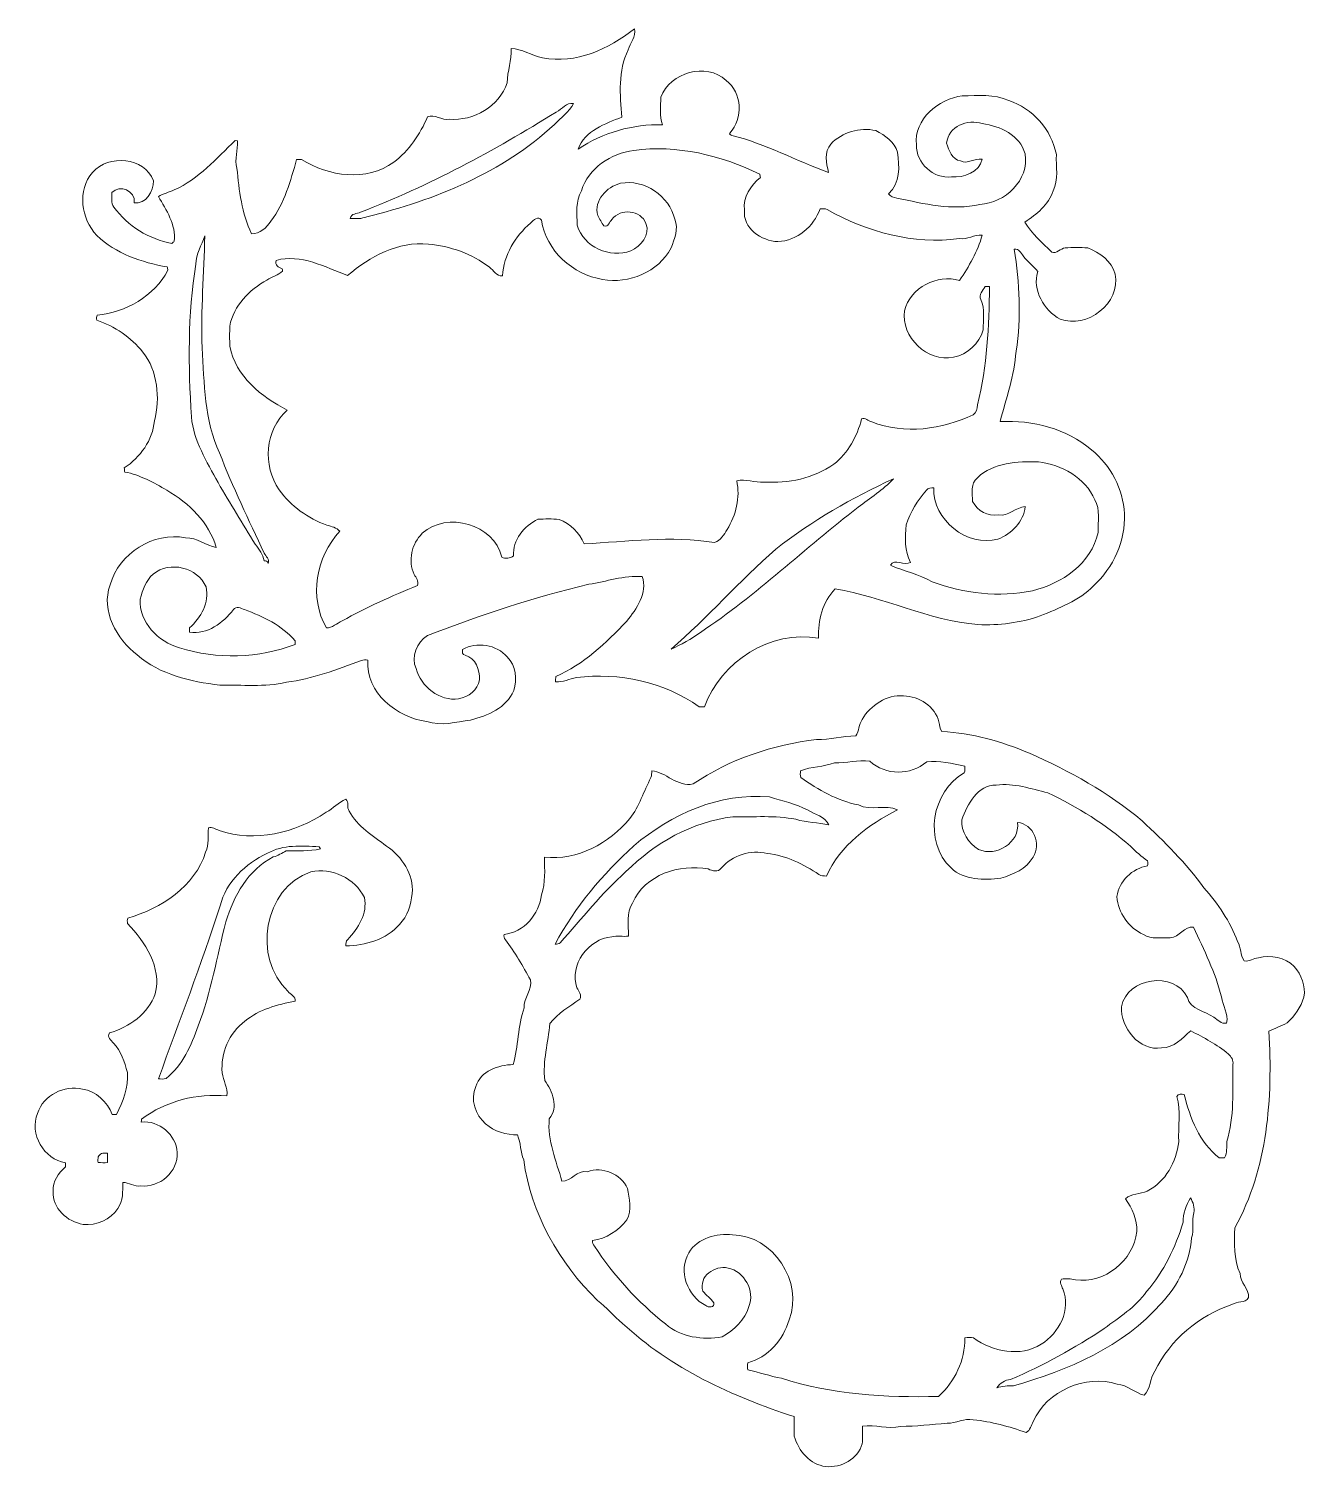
# Model space of a CAD drawing. Header units: centimetres. Extents: x -14.6 to 14.5, y -16.4 to 16.4.
import ezdxf

# ---------------------------------------------------------------- set-up
doc = ezdxf.new("R2010")
doc.units = ezdxf.units.CM
doc.header["$MEASUREMENT"] = 0
doc.layers.add('Layer 1', color=7, linetype='Continuous')

msp = doc.modelspace()

# ---------------------------------------------------------------- linework, layer by layer
at = {"layer": 'Layer 1', "color": 251, "lineweight": 9}
for points, knots in [([(-2.89506, 15.70065), (-2.13483, 15.5493), (-1.38659, 15.89961), (-0.80309, 16.35962), (-0.80309, 16.35962), (-0.76323, 16.18078), (-0.90363, 16.04284), (-0.94491, 15.87845), (-0.94491, 15.87845), (-1.18233, 15.40361), (-1.13153, 14.8561), (-1.08849, 14.34986), (-1.08849, 14.34986), (-1.46243, 14.20028), (-1.93516, 14.03977), (-2.08438, 13.62102), (-2.08438, 13.62102), (-1.51852, 13.99955), (-0.84084, 14.19605), (-0.16174, 14.17277), (-0.16174, 14.17277), (-0.23477, 14.3742), (-0.20796, 14.59363), (-0.20337, 14.80353), (-0.20337, 14.80353), (0.01253, 15.36727), (0.82498, 15.60293), (1.28218, 15.18665), (1.28218, 15.18665), (1.64695, 14.90795), (1.67729, 14.31458), (1.36649, 13.98579), (1.36649, 13.98579), (1.33686, 13.95475), (1.39824, 13.94346), (1.41482, 13.93076), (1.41482, 13.93076), (2.17929, 13.7459), (2.87745, 13.35432), (3.61546, 13.09256), (3.61546, 13.09256), (3.55725, 13.29823), (3.51315, 13.55823), (3.66379, 13.73462), (3.66379, 13.73462), (3.92379, 14.00802), (4.32312, 14.12761), (4.68967, 14.04153), (4.68967, 14.04153), (4.90204, 13.94099), (5.10842, 13.78153), (5.18426, 13.54976), (5.18426, 13.54976), (5.22871, 13.22203), (5.24529, 12.85232), (4.98106, 12.60749), (4.98106, 12.60749), (5.01317, 12.53729), (5.0996, 12.52706), (5.16592, 12.50801), (5.16592, 12.50801), (5.78575, 12.37748), (6.4271, 12.21908), (7.05822, 12.36019), (7.05822, 12.36019), (7.62584, 12.40041), (8.18781, 12.91088), (8.08374, 13.51378), (8.08374, 13.51378), (7.97085, 13.93923), (7.51647, 14.14983), (7.11114, 14.20099), (7.11114, 14.20099), (6.77847, 14.3167), (6.33573, 14.13749), (6.30045, 13.75825), (6.30045, 13.75825), (6.35231, 13.59527), (6.42428, 13.39101), (6.61337, 13.3515), (6.61337, 13.3515), (6.7767, 13.2686), (6.93722, 13.42558), (7.1069, 13.38925), (7.1069, 13.38925), (7.05504, 13.10103), (6.68569, 12.96133), (6.41122, 12.99025), (6.41122, 12.99025), (5.99953, 12.94051), (5.6016, 13.30423), (5.61254, 13.71698), (5.61254, 13.71698), (5.55115, 14.3047), (6.11877, 14.76402), (6.65676, 14.83458), (6.65676, 14.83458), (7.01024, 14.83705), (7.38101, 14.87762), (7.71262, 14.72874), (7.71262, 14.72874), (8.25449, 14.5453), (8.69087, 14.06305), (8.79706, 13.49967), (8.79706, 13.49967), (8.78577, 13.22415), (8.85421, 12.92746), (8.72333, 12.6724), (8.72333, 12.6724), (8.61291, 12.35878), (8.3529, 12.13159), (8.0781, 11.96261), (8.0781, 11.96261), (8.23332, 11.69732), (8.47391, 11.4906), (8.69193, 11.27646), (8.69193, 11.27646), (8.80729, 11.23448), (8.88949, 11.36289), (8.99709, 11.37453), (8.99709, 11.37453), (9.16783, 11.38617), (9.33962, 11.38864), (9.51002, 11.37206), (9.51002, 11.37206), (9.78519, 11.27187), (10.0593, 11.06691), (10.13691, 10.77622), (10.13691, 10.77622), (10.26567, 10.11829), (9.49027, 9.51998), (8.88137, 9.75352), (8.88137, 9.75352), (8.51412, 9.95107), (8.24426, 10.41815), (8.37267, 10.83302), (8.37267, 10.83302), (8.27707, 10.96425), (8.13983, 11.05844), (8.04528, 11.19038), (8.04528, 11.19038), (7.98779, 11.25529), (7.94616, 11.36642), (7.84033, 11.34455), (7.84033, 11.34455), (7.95322, 10.57902), (8.00931, 9.79056), (7.87949, 9.02186), (7.87949, 9.02186), (7.84209, 8.47258), (7.65406, 7.94588), (7.51824, 7.4206), (7.51824, 7.4206), (8.25731, 7.46646), (9.02425, 7.26079), (9.59575, 6.77607), (9.59575, 6.77607), (10.03707, 6.42647), (10.31753, 5.88496), (10.34646, 5.32475), (10.34646, 5.32475), (10.3708, 4.71056), (10.09528, 4.0999), (9.64479, 3.68362), (9.64479, 3.68362), (9.31175, 3.34566), (8.85668, 3.17668), (8.42699, 2.99923), (8.42699, 2.99923), (7.97297, 2.84084), (7.49249, 2.78051), (7.0113, 2.80274), (7.0113, 2.80274), (5.89123, 2.8934), (4.85865, 3.43985), (3.76151, 3.61377), (3.76151, 3.61377), (3.47188, 3.32203), (3.37098, 2.89128), (3.38827, 2.49018), (3.38827, 2.49018), (2.29641, 2.69232), (1.164, 1.95784), (0.79111, 0.93125), (0.79111, 0.93125), (0.75089, 0.92808), (0.71138, 0.92808), (0.67187, 0.9309), (0.67187, 0.9309), (-0.12752, 1.49781), (-1.15693, 1.719), (-2.12319, 1.59589), (-2.12319, 1.59589), (-2.28229, 1.5719), (-2.43187, 1.48476), (-2.59591, 1.50275), (-2.59591, 1.50275), (-2.59767, 1.54156), (-2.59767, 1.58036), (-2.59238, 1.61846), (-2.59238, 1.61846), (-1.96232, 1.89292), (-1.45009, 2.38646), (-0.97877, 2.87753), (-0.97877, 2.87753), (-0.76146, 3.15904), (-0.493, 3.52558), (-0.62776, 3.89459), (-0.62776, 3.89459), (-1.03945, 3.92669), (-1.44021, 3.7817), (-1.84308, 3.71855), (-1.84308, 3.71855), (-3.09191, 3.42786), (-4.31499, 3.01123), (-5.51514, 2.55262), (-5.51514, 2.55262), (-5.75609, 2.39951), (-5.89226, 2.07178), (-5.7702, 1.80191), (-5.7702, 1.80191), (-5.66049, 1.38986), (-5.23821, 1.05508), (-4.8043, 1.10976), (-4.8043, 1.10976), (-4.58487, 1.15456), (-4.36721, 1.31649), (-4.32981, 1.54861), (-4.32981, 1.54861), (-4.31817, 1.77016), (-4.42083, 2.04039), (-4.65401, 2.10494), (-4.65401, 2.10494), (-4.72563, 2.112), (-4.71787, 2.18467), (-4.71257, 2.23688), (-4.71257, 2.23688), (-4.40072, 2.41892), (-3.93964, 2.34942), (-3.69657, 2.06508), (-3.69657, 2.06508), (-3.48914, 1.87387), (-3.47432, 1.55461), (-3.54735, 1.29955), (-3.54735, 1.29955), (-3.71739, 0.91009), (-4.1439, 0.72241), (-4.53372, 0.63069), (-4.53372, 0.63069), (-4.8618, 0.58482), (-5.19976, 0.4871), (-5.52643, 0.594), (-5.52643, 0.594), (-6.20553, 0.68748), (-6.9259, 1.2491), (-6.86734, 1.99417), (-6.86734, 1.99417), (-6.91779, 2.00087), (-6.96788, 1.99805), (-7.01692, 1.98606), (-7.01692, 1.98606), (-7.57078, 1.7751), (-8.13487, 1.57154), (-8.72225, 1.48829), (-8.72225, 1.48829), (-9.21896, 1.37681), (-9.73225, 1.43325), (-10.23707, 1.42585), (-10.23707, 1.42585), (-10.90312, 1.49993), (-11.59492, 1.66362), (-12.11773, 2.11024), (-12.11773, 2.11024), (-12.58199, 2.47607), (-12.95346, 3.11071), (-12.73227, 3.70761), (-12.73227, 3.70761), (-12.53225, 4.42516), (-11.74661, 4.92258), (-11.01495, 4.77653), (-11.01495, 4.77653), (-10.75989, 4.779), (-10.55457, 4.60684), (-10.31857, 4.55499), (-10.31857, 4.55499), (-10.47943, 5.12013), (-10.93946, 5.56957), (-11.44216, 5.85779), (-11.44216, 5.85779), (-11.74167, 6.03595), (-12.05423, 6.20881), (-12.40031, 6.27337), (-12.40031, 6.27337), (-12.40666, 6.30441), (-12.41019, 6.33545), (-12.41089, 6.36685), (-12.41089, 6.36685), (-12.05, 6.60709), (-11.76354, 6.99868), (-11.72544, 7.43718), (-11.72544, 7.43718), (-11.59068, 7.96352), (-11.65066, 8.56289), (-11.98615, 9.00457), (-11.98615, 9.00457), (-12.2592, 9.33795), (-12.62997, 9.59159), (-13.03813, 9.72882), (-13.03813, 9.72882), (-13.04766, 9.76692), (-13.04413, 9.80679), (-13.03002, 9.84312), (-13.03002, 9.84312), (-12.37526, 9.90345), (-11.73426, 10.27704), (-11.41923, 10.86442), (-11.41923, 10.86442), (-11.42276, 10.88347), (-11.42911, 10.92121), (-11.43229, 10.93991), (-11.43229, 10.93991), (-12.01225, 11.04504), (-12.60704, 11.2366), (-13.03813, 11.65958), (-13.03813, 11.65958), (-13.39302, 12.03458), (-13.49004, 12.6851), (-13.13409, 13.09115), (-13.13409, 13.09115), (-12.76614, 13.50919), (-11.95299, 13.44569), (-11.74485, 12.89818), (-11.74485, 12.89818), (-11.74344, 12.66817), (-11.91982, 12.35631), (-12.18758, 12.40147), (-12.18758, 12.40147), (-12.14384, 12.67134), (-12.52202, 12.82939), (-12.69382, 12.6336), (-12.69382, 12.6336), (-12.69311, 12.52353), (-12.71922, 12.39794), (-12.64902, 12.30304), (-12.64902, 12.30304), (-12.33293, 11.87301), (-11.85315, 11.56997), (-11.32645, 11.47719), (-11.32645, 11.47719), (-11.31375, 11.48954), (-11.28835, 11.51388), (-11.27601, 11.52623), (-11.27601, 11.52623), (-11.22873, 11.90617), (-11.45945, 12.23249), (-11.63372, 12.54364), (-11.63372, 12.54364), (-11.52224, 12.61067), (-11.39136, 12.63677), (-11.27601, 12.69674), (-11.27601, 12.69674), (-10.7165, 12.93628), (-10.31716, 13.41112), (-9.88535, 13.81963), (-9.88535, 13.81963), (-9.88535, 13.81963), (-9.83738, 13.80693), (-9.83738, 13.80693), (-9.83738, 13.80693), (-9.81692, 13.60232), (-9.91252, 13.39383), (-9.8469, 13.18816), (-9.8469, 13.18816), (-9.80598, 12.68157), (-9.7326, 12.15946), (-9.51494, 11.69415), (-9.51494, 11.69415), (-9.32409, 11.68956), (-9.17521, 11.83632), (-9.07538, 11.98448), (-9.07538, 11.98448), (-8.75929, 12.393), (-8.62982, 12.89994), (-8.48941, 13.38501), (-8.48941, 13.38501), (-8.45272, 13.38995), (-8.41568, 13.3903), (-8.37899, 13.38572), (-8.37899, 13.38572), (-7.76551, 12.99484), (-6.89839, 12.88054), (-6.28067, 13.32257), (-6.28067, 13.32257), (-5.93319, 13.58786), (-5.67954, 13.95828), (-5.50915, 14.35727), (-5.50915, 14.35727), (-5.34546, 14.42923), (-5.18847, 14.26766), (-5.01808, 14.30223), (-5.01808, 14.30223), (-4.46104, 14.25708), (-3.88214, 14.59257), (-3.69799, 15.13126), (-3.69799, 15.13126), (-3.69763, 15.39761), (-3.58757, 15.64279), (-3.6105, 15.91267), (-3.6105, 15.91267), (-3.36708, 15.90208), (-3.13989, 15.75215), (-2.89506, 15.70065), (-2.89506, 15.70065), (-2.89506, 15.70065), (-2.89506, 15.70065), (-2.89506, 15.70065)], [0, 0, 0, 0, 0.00952381, 0.00952381, 0.00952381, 0.00952381, 0.01904762, 0.01904762, 0.01904762, 0.01904762, 0.02857143, 0.02857143, 0.02857143, 0.02857143, 0.03809524, 0.03809524, 0.03809524, 0.03809524, 0.04761905, 0.04761905, 0.04761905, 0.04761905, 0.05714286, 0.05714286, 0.05714286, 0.05714286, 0.06666667, 0.06666667, 0.06666667, 0.06666667, 0.07619048, 0.07619048, 0.07619048, 0.07619048, 0.08571429, 0.08571429, 0.08571429, 0.08571429, 0.0952381, 0.0952381, 0.0952381, 0.0952381, 0.1047619, 0.1047619, 0.1047619, 0.1047619, 0.11428571, 0.11428571, 0.11428571, 0.11428571, 0.12380952, 0.12380952, 0.12380952, 0.12380952, 0.13333333, 0.13333333, 0.13333333, 0.13333333, 0.14285714, 0.14285714, 0.14285714, 0.14285714, 0.15238095, 0.15238095, 0.15238095, 0.15238095, 0.16190476, 0.16190476, 0.16190476, 0.16190476, 0.17142857, 0.17142857, 0.17142857, 0.17142857, 0.18095238, 0.18095238, 0.18095238, 0.18095238, 0.19047619, 0.19047619, 0.19047619, 0.19047619, 0.2, 0.2, 0.2, 0.2, 0.20952381, 0.20952381, 0.20952381, 0.20952381, 0.21904762, 0.21904762, 0.21904762, 0.21904762, 0.22857143, 0.22857143, 0.22857143, 0.22857143, 0.23809524, 0.23809524, 0.23809524, 0.23809524, 0.24761905, 0.24761905, 0.24761905, 0.24761905, 0.25714286, 0.25714286, 0.25714286, 0.25714286, 0.26666667, 0.26666667, 0.26666667, 0.26666667, 0.27619048, 0.27619048, 0.27619048, 0.27619048, 0.28571429, 0.28571429, 0.28571429, 0.28571429, 0.2952381, 0.2952381, 0.2952381, 0.2952381, 0.3047619, 0.3047619, 0.3047619, 0.3047619, 0.31428571, 0.31428571, 0.31428571, 0.31428571, 0.32380952, 0.32380952, 0.32380952, 0.32380952, 0.33333333, 0.33333333, 0.33333333, 0.33333333, 0.34285714, 0.34285714, 0.34285714, 0.34285714, 0.35238095, 0.35238095, 0.35238095, 0.35238095, 0.36190476, 0.36190476, 0.36190476, 0.36190476, 0.37142857, 0.37142857, 0.37142857, 0.37142857, 0.38095238, 0.38095238, 0.38095238, 0.38095238, 0.39047619, 0.39047619, 0.39047619, 0.39047619, 0.4, 0.4, 0.4, 0.4, 0.40952381, 0.40952381, 0.40952381, 0.40952381, 0.41904762, 0.41904762, 0.41904762, 0.41904762, 0.42857143, 0.42857143, 0.42857143, 0.42857143, 0.43809524, 0.43809524, 0.43809524, 0.43809524, 0.44761905, 0.44761905, 0.44761905, 0.44761905, 0.45714286, 0.45714286, 0.45714286, 0.45714286, 0.46666667, 0.46666667, 0.46666667, 0.46666667, 0.47619048, 0.47619048, 0.47619048, 0.47619048, 0.48571429, 0.48571429, 0.48571429, 0.48571429, 0.4952381, 0.4952381, 0.4952381, 0.4952381, 0.5047619, 0.5047619, 0.5047619, 0.5047619, 0.51428571, 0.51428571, 0.51428571, 0.51428571, 0.52380952, 0.52380952, 0.52380952, 0.52380952, 0.53333333, 0.53333333, 0.53333333, 0.53333333, 0.54285714, 0.54285714, 0.54285714, 0.54285714, 0.55238095, 0.55238095, 0.55238095, 0.55238095, 0.56190476, 0.56190476, 0.56190476, 0.56190476, 0.57142857, 0.57142857, 0.57142857, 0.57142857, 0.58095238, 0.58095238, 0.58095238, 0.58095238, 0.59047619, 0.59047619, 0.59047619, 0.59047619, 0.6, 0.6, 0.6, 0.6, 0.60952381, 0.60952381, 0.60952381, 0.60952381, 0.61904762, 0.61904762, 0.61904762, 0.61904762, 0.62857143, 0.62857143, 0.62857143, 0.62857143, 0.63809524, 0.63809524, 0.63809524, 0.63809524, 0.64761905, 0.64761905, 0.64761905, 0.64761905, 0.65714286, 0.65714286, 0.65714286, 0.65714286, 0.66666667, 0.66666667, 0.66666667, 0.66666667, 0.67619048, 0.67619048, 0.67619048, 0.67619048, 0.68571429, 0.68571429, 0.68571429, 0.68571429, 0.6952381, 0.6952381, 0.6952381, 0.6952381, 0.7047619, 0.7047619, 0.7047619, 0.7047619, 0.71428571, 0.71428571, 0.71428571, 0.71428571, 0.72380952, 0.72380952, 0.72380952, 0.72380952, 0.73333333, 0.73333333, 0.73333333, 0.73333333, 0.74285714, 0.74285714, 0.74285714, 0.74285714, 0.75238095, 0.75238095, 0.75238095, 0.75238095, 0.76190476, 0.76190476, 0.76190476, 0.76190476, 0.77142857, 0.77142857, 0.77142857, 0.77142857, 0.78095238, 0.78095238, 0.78095238, 0.78095238, 0.79047619, 0.79047619, 0.79047619, 0.79047619, 0.8, 0.8, 0.8, 0.8, 0.80952381, 0.80952381, 0.80952381, 0.80952381, 0.81904762, 0.81904762, 0.81904762, 0.81904762, 0.82857143, 0.82857143, 0.82857143, 0.82857143, 0.83809524, 0.83809524, 0.83809524, 0.83809524, 0.84761905, 0.84761905, 0.84761905, 0.84761905, 0.85714286, 0.85714286, 0.85714286, 0.85714286, 0.86666667, 0.86666667, 0.86666667, 0.86666667, 0.87619048, 0.87619048, 0.87619048, 0.87619048, 0.88571429, 0.88571429, 0.88571429, 0.88571429, 0.8952381, 0.8952381, 0.8952381, 0.8952381, 0.9047619, 0.9047619, 0.9047619, 0.9047619, 0.91428571, 0.91428571, 0.91428571, 0.91428571, 0.92380952, 0.92380952, 0.92380952, 0.92380952, 0.93333333, 0.93333333, 0.93333333, 0.93333333, 0.94285714, 0.94285714, 0.94285714, 0.94285714, 0.95238095, 0.95238095, 0.95238095, 0.95238095, 0.96190476, 0.96190476, 0.96190476, 0.96190476, 0.97142857, 0.97142857, 0.97142857, 0.97142857, 0.98095238, 0.98095238, 0.98095238, 0.98095238, 1, 1, 1, 1]), ([(-2.58286, 14.46522), (-4.00032, 13.58539), (-5.47634, 12.78388), (-7.03597, 12.18522), (-7.03597, 12.18522), (-7.12064, 12.14676), (-7.24905, 12.1637), (-7.2688, 12.04375), (-7.2688, 12.04375), (-7.1411, 12.03458), (-7.00951, 12.03317), (-6.88921, 12.08326), (-6.88921, 12.08326), (-5.34158, 12.45897), (-3.80558, 13.08903), (-2.6206, 14.18123), (-2.6206, 14.18123), (-2.47385, 14.33716), (-2.28934, 14.46769), (-2.19021, 14.66172), (-2.19021, 14.66172), (-2.35249, 14.68535), (-2.45162, 14.53083), (-2.58286, 14.46522), (-2.58286, 14.46522), (-2.58286, 14.46522), (-2.58286, 14.46522), (-2.58286, 14.46522)], [0, 0, 0, 0, 0.125, 0.125, 0.125, 0.125, 0.25, 0.25, 0.25, 0.25, 0.375, 0.375, 0.375, 0.375, 0.5, 0.5, 0.5, 0.5, 0.625, 0.625, 0.625, 0.625, 0.75, 0.75, 0.75, 0.75, 1, 1, 1, 1]), ([(-0.81932, 13.5935), (-1.33931, 13.52224), (-1.84872, 13.19134), (-2.01065, 12.67311), (-2.01065, 12.67311), (-2.14224, 12.43181), (-2.11366, 12.15311), (-2.10555, 11.88888), (-2.10555, 11.88888), (-1.95879, 11.38829), (-1.35942, 11.13429), (-0.88388, 11.30362), (-0.88388, 11.30362), (-0.6588, 11.41193), (-0.43797, 11.66734), (-0.54133, 11.93016), (-0.54133, 11.93016), (-0.65563, 12.23954), (-1.12765, 12.28293), (-1.31568, 12.02258), (-1.31568, 12.02258), (-1.37071, 11.96755), (-1.39823, 11.84584), (-1.49701, 11.87301), (-1.49701, 11.87301), (-1.54886, 11.94956), (-1.59614, 12.02929), (-1.63988, 12.11043), (-1.63988, 12.11043), (-1.73619, 12.45227), (-1.43174, 12.76307), (-1.11953, 12.84385), (-1.11953, 12.84385), (-0.57767, 12.9451), (-0.0111, 12.55563), (0.11589, 12.02435), (0.11589, 12.02435), (0.20762, 11.80527), (0.10566, 11.57844), (0.03017, 11.37206), (0.03017, 11.37206), (-0.25911, 10.82526), (-0.93221, 10.54515), (-1.5284, 10.65839), (-1.5284, 10.65839), (-2.2075, 10.75823), (-2.81287, 11.31844), (-2.91941, 12.00248), (-2.91941, 12.00248), (-2.98361, 12.11713), (-3.10744, 12.00001), (-3.166, 11.93933), (-3.166, 11.93933), (-3.51948, 11.64017), (-3.77666, 11.20837), (-3.8077, 10.7413), (-3.8077, 10.7413), (-3.94458, 10.7159), (-4.00596, 10.86865), (-4.10403, 10.93391), (-4.10403, 10.93391), (-4.4995, 11.24577), (-4.99762, 11.41157), (-5.49292, 11.46167), (-5.49292, 11.46167), (-6.17625, 11.52517), (-6.82501, 11.18227), (-7.32948, 10.74306), (-7.32948, 10.74306), (-7.83713, 10.93603), (-8.40051, 11.24542), (-8.95508, 11.09055), (-8.95508, 11.09055), (-8.99353, 10.9833), (-8.90252, 10.93003), (-8.81609, 10.89758), (-8.81609, 10.89758), (-8.81467, 10.88488), (-8.81256, 10.85912), (-8.81115, 10.84642), (-8.81115, 10.84642), (-8.90992, 10.75153), (-9.04857, 10.71272), (-9.16463, 10.64252), (-9.16463, 10.64252), (-9.56327, 10.41921), (-9.92592, 10.06008), (-10.00953, 9.59512), (-10.00953, 9.59512), (-10.01553, 9.44166), (-10.01588, 9.28785), (-10.00847, 9.13439), (-10.00847, 9.13439), (-9.88112, 8.44577), (-9.28634, 7.98787), (-8.70249, 7.6806), (-8.70249, 7.6806), (-9.21472, 7.23821), (-9.26517, 6.41271), (-8.8877, 5.86979), (-8.8877, 5.86979), (-8.61747, 5.50219), (-8.23506, 5.21327), (-7.80114, 5.06757), (-7.80114, 5.06757), (-7.69672, 5.03441), (-7.58172, 5.00972), (-7.50481, 4.92505), (-7.50481, 4.92505), (-8.05021, 4.34967), (-8.21001, 3.41692), (-7.81384, 2.72619), (-7.81384, 2.72619), (-7.67626, 2.72548), (-7.57431, 2.83272), (-7.45472, 2.88564), (-7.45472, 2.88564), (-6.90156, 3.19503), (-6.32301, 3.45467), (-5.73598, 3.69209), (-5.73598, 3.69209), (-5.71658, 3.7884), (-5.76562, 3.86813), (-5.81783, 3.94327), (-5.81783, 3.94327), (-5.96035, 4.25477), (-5.87462, 4.64247), (-5.63015, 4.87884), (-5.63015, 4.87884), (-5.07523, 5.38825), (-3.98973, 5.09156), (-3.82252, 4.33767), (-3.82252, 4.33767), (-3.74491, 4.28652), (-3.62814, 4.31404), (-3.55264, 4.36413), (-3.55264, 4.36413), (-3.58086, 4.7282), (-3.30993, 5.04746), (-2.99913, 5.19775), (-2.99913, 5.19775), (-2.83968, 5.2115), (-2.67881, 5.20692), (-2.51936, 5.19563), (-2.51936, 5.19563), (-2.25936, 5.1025), (-2.05827, 4.89012), (-1.95103, 4.63859), (-1.95103, 4.63859), (-0.96537, 4.69186), (0.03511, 4.82909), (1.01936, 4.66929), (1.01936, 4.66929), (1.15835, 4.7155), (1.23208, 4.85061), (1.30793, 4.96527), (1.30793, 4.96527), (1.5069, 5.293), (1.60638, 5.69516), (1.52455, 6.07369), (1.52455, 6.07369), (1.7288, 6.12767), (1.93552, 6.02818), (2.14296, 6.04477), (2.14296, 6.04477), (2.69647, 6.01478), (3.27503, 6.12414), (3.73188, 6.45187), (3.73188, 6.45187), (4.06102, 6.70658), (4.26456, 7.08511), (4.36441, 7.48375), (4.36441, 7.48375), (4.44943, 7.51797), (4.51751, 7.43295), (4.59548, 7.41354), (4.59548, 7.41354), (5.34372, 7.12039), (6.1918, 7.24315), (6.90547, 7.57758), (6.90547, 7.57758), (6.9799, 7.62909), (7.00072, 7.71623), (7.00319, 7.80125), (7.00319, 7.80125), (7.22649, 8.68213), (7.26177, 9.59195), (7.27906, 10.49541), (7.27906, 10.49541), (7.24449, 10.49823), (7.21026, 10.49788), (7.1764, 10.49435), (7.1764, 10.49435), (7.12137, 10.40686), (7.02823, 10.30879), (7.07727, 10.19837), (7.07727, 10.19837), (7.1764, 9.98212), (7.13442, 9.73764), (7.13195, 9.50763), (7.13195, 9.50763), (7.04164, 9.20389), (6.77705, 8.94107), (6.45709, 8.89062), (6.45709, 8.89062), (5.86124, 8.7541), (5.25764, 9.35241), (5.33913, 9.94472), (5.33913, 9.94472), (5.47248, 10.47177), (6.08385, 10.78398), (6.59467, 10.63193), (6.59467, 10.63193), (6.80245, 10.9512), (7.01483, 11.29586), (7.10796, 11.66275), (7.10796, 11.66275), (6.92593, 11.68639), (6.7707, 11.55304), (6.58761, 11.58549), (6.58761, 11.58549), (5.54657, 11.43874), (4.49282, 11.73966), (3.583, 12.24378), (3.583, 12.24378), (3.53503, 12.2727), (3.47541, 12.26353), (3.42249, 12.26142), (3.42249, 12.26142), (3.27503, 11.86066), (2.89897, 11.53293), (2.46151, 11.51741), (2.46151, 11.51741), (2.08439, 11.52905), (1.65189, 11.82115), (1.70093, 12.23848), (1.70093, 12.23848), (1.66424, 12.53023), (1.84168, 12.7994), (2.06252, 12.97332), (2.06252, 12.97332), (2.059, 12.99308), (2.05264, 13.03259), (2.04947, 13.05234), (2.04947, 13.05234), (1.16576, 13.48167), (0.16105, 13.72615), (-0.81932, 13.5935), (-0.81932, 13.5935), (-0.81932, 13.5935), (-0.81932, 13.5935), (-0.81932, 13.5935)], [0, 0, 0, 0, 0.015625, 0.015625, 0.015625, 0.015625, 0.03125, 0.03125, 0.03125, 0.03125, 0.046875, 0.046875, 0.046875, 0.046875, 0.0625, 0.0625, 0.0625, 0.0625, 0.078125, 0.078125, 0.078125, 0.078125, 0.09375, 0.09375, 0.09375, 0.09375, 0.109375, 0.109375, 0.109375, 0.109375, 0.125, 0.125, 0.125, 0.125, 0.140625, 0.140625, 0.140625, 0.140625, 0.15625, 0.15625, 0.15625, 0.15625, 0.171875, 0.171875, 0.171875, 0.171875, 0.1875, 0.1875, 0.1875, 0.1875, 0.203125, 0.203125, 0.203125, 0.203125, 0.21875, 0.21875, 0.21875, 0.21875, 0.234375, 0.234375, 0.234375, 0.234375, 0.25, 0.25, 0.25, 0.25, 0.265625, 0.265625, 0.265625, 0.265625, 0.28125, 0.28125, 0.28125, 0.28125, 0.296875, 0.296875, 0.296875, 0.296875, 0.3125, 0.3125, 0.3125, 0.3125, 0.328125, 0.328125, 0.328125, 0.328125, 0.34375, 0.34375, 0.34375, 0.34375, 0.359375, 0.359375, 0.359375, 0.359375, 0.375, 0.375, 0.375, 0.375, 0.390625, 0.390625, 0.390625, 0.390625, 0.40625, 0.40625, 0.40625, 0.40625, 0.421875, 0.421875, 0.421875, 0.421875, 0.4375, 0.4375, 0.4375, 0.4375, 0.453125, 0.453125, 0.453125, 0.453125, 0.46875, 0.46875, 0.46875, 0.46875, 0.484375, 0.484375, 0.484375, 0.484375, 0.5, 0.5, 0.5, 0.5, 0.515625, 0.515625, 0.515625, 0.515625, 0.53125, 0.53125, 0.53125, 0.53125, 0.546875, 0.546875, 0.546875, 0.546875, 0.5625, 0.5625, 0.5625, 0.5625, 0.578125, 0.578125, 0.578125, 0.578125, 0.59375, 0.59375, 0.59375, 0.59375, 0.609375, 0.609375, 0.609375, 0.609375, 0.625, 0.625, 0.625, 0.625, 0.640625, 0.640625, 0.640625, 0.640625, 0.65625, 0.65625, 0.65625, 0.65625, 0.671875, 0.671875, 0.671875, 0.671875, 0.6875, 0.6875, 0.6875, 0.6875, 0.703125, 0.703125, 0.703125, 0.703125, 0.71875, 0.71875, 0.71875, 0.71875, 0.734375, 0.734375, 0.734375, 0.734375, 0.75, 0.75, 0.75, 0.75, 0.765625, 0.765625, 0.765625, 0.765625, 0.78125, 0.78125, 0.78125, 0.78125, 0.796875, 0.796875, 0.796875, 0.796875, 0.8125, 0.8125, 0.8125, 0.8125, 0.828125, 0.828125, 0.828125, 0.828125, 0.84375, 0.84375, 0.84375, 0.84375, 0.859375, 0.859375, 0.859375, 0.859375, 0.875, 0.875, 0.875, 0.875, 0.890625, 0.890625, 0.890625, 0.890625, 0.90625, 0.90625, 0.90625, 0.90625, 0.921875, 0.921875, 0.921875, 0.921875, 0.9375, 0.9375, 0.9375, 0.9375, 0.953125, 0.953125, 0.953125, 0.953125, 0.96875, 0.96875, 0.96875, 0.96875, 1, 1, 1, 1]), ([(-10.78388, 11.00129), (-10.97191, 9.85582), (-10.95286, 8.68319), (-10.88513, 7.52714), (-10.88513, 7.52714), (-10.83009, 6.98174), (-10.53623, 6.50655), (-10.27764, 6.037), (-10.27764, 6.037), (-10.00424, 5.56287), (-9.72131, 5.09403), (-9.42957, 4.63119), (-9.42957, 4.63119), (-9.34171, 4.51724), (-9.25706, 4.39588), (-9.23095, 4.2516), (-9.23095, 4.2516), (-9.18297, 4.26535), (-9.15193, 4.24595), (-9.13817, 4.19409), (-9.13817, 4.19409), (-9.09936, 4.28476), (-9.19003, 4.35602), (-9.22637, 4.42904), (-9.22637, 4.42904), (-9.58055, 5.17905), (-9.94145, 5.93294), (-10.24484, 6.70763), (-10.24484, 6.70763), (-10.59444, 7.45729), (-10.58879, 8.29267), (-10.64206, 9.09841), (-10.64206, 9.09841), (-10.67134, 9.95178), (-10.59514, 10.80021), (-10.58139, 11.64829), (-10.58139, 11.64829), (-10.65265, 11.4338), (-10.77365, 11.23236), (-10.78388, 11.00129), (-10.78388, 11.00129), (-10.78388, 11.00129), (-10.78388, 11.00129), (-10.78388, 11.00129)], [0, 0, 0, 0, 0.08333333, 0.08333333, 0.08333333, 0.08333333, 0.16666667, 0.16666667, 0.16666667, 0.16666667, 0.25, 0.25, 0.25, 0.25, 0.33333333, 0.33333333, 0.33333333, 0.33333333, 0.41666667, 0.41666667, 0.41666667, 0.41666667, 0.5, 0.5, 0.5, 0.5, 0.58333333, 0.58333333, 0.58333333, 0.58333333, 0.66666667, 0.66666667, 0.66666667, 0.66666667, 0.75, 0.75, 0.75, 0.75, 0.83333333, 0.83333333, 0.83333333, 0.83333333, 1, 1, 1, 1]), ([(7.00283, 6.14495), (6.83385, 6.01372), (6.88959, 5.7883), (6.891, 5.60273), (6.891, 5.60273), (7.00883, 5.39177), (7.2332, 5.25349), (7.47802, 5.30005), (7.47802, 5.30005), (7.7112, 5.25454), (7.87278, 5.47679), (8.0908, 5.48632), (8.0908, 5.48632), (8.05129, 5.14518), (7.78106, 4.86508), (7.46709, 4.74866), (7.46709, 4.74866), (6.76365, 4.5511), (5.97978, 5.18963), (6.00694, 5.91318), (6.00694, 5.91318), (5.94767, 5.91247), (5.87606, 5.91918), (5.84219, 5.85956), (5.84219, 5.85956), (5.64252, 5.62884), (5.47037, 5.36673), (5.38147, 5.07251), (5.38147, 5.07251), (5.34337, 4.78323), (5.3483, 4.48055), (5.47495, 4.21879), (5.47495, 4.21879), (5.34795, 4.12671), (5.10912, 4.32392), (5.0234, 4.15423), (5.0234, 4.15423), (5.32784, 4.01135), (5.67427, 3.95173), (5.96778, 3.7764), (5.96778, 3.7764), (6.6938, 3.515), (7.49071, 3.41128), (8.25131, 3.57356), (8.25131, 3.57356), (8.92053, 3.73548), (9.5968, 4.18951), (9.74533, 4.90071), (9.74533, 4.90071), (9.73898, 5.14765), (9.80036, 5.41647), (9.67265, 5.64189), (9.67265, 5.64189), (9.45605, 6.14601), (8.91665, 6.44305), (8.38959, 6.50443), (8.38959, 6.50443), (7.913, 6.52313), (7.36759, 6.49103), (7.00283, 6.14495), (7.00283, 6.14495), (7.00283, 6.14495), (7.00283, 6.14495), (7.00283, 6.14495)], [0, 0, 0, 0, 0.05882353, 0.05882353, 0.05882353, 0.05882353, 0.11764706, 0.11764706, 0.11764706, 0.11764706, 0.17647059, 0.17647059, 0.17647059, 0.17647059, 0.23529412, 0.23529412, 0.23529412, 0.23529412, 0.29411765, 0.29411765, 0.29411765, 0.29411765, 0.35294118, 0.35294118, 0.35294118, 0.35294118, 0.41176471, 0.41176471, 0.41176471, 0.41176471, 0.47058824, 0.47058824, 0.47058824, 0.47058824, 0.52941176, 0.52941176, 0.52941176, 0.52941176, 0.58823529, 0.58823529, 0.58823529, 0.58823529, 0.64705882, 0.64705882, 0.64705882, 0.64705882, 0.70588235, 0.70588235, 0.70588235, 0.70588235, 0.76470588, 0.76470588, 0.76470588, 0.76470588, 0.82352941, 0.82352941, 0.82352941, 0.82352941, 0.88235294, 0.88235294, 0.88235294, 0.88235294, 1, 1, 1, 1]), ([(2.41459, 4.51759), (1.58522, 3.79863), (0.8592, 2.9569), (0.03123, 2.24323), (0.03123, 2.24323), (0.25207, 2.34166), (0.49301, 2.47324), (0.69798, 2.62423), (0.69798, 2.62423), (1.97292, 3.47231), (3.075, 4.54158), (4.2875, 5.4708), (4.2875, 5.4708), (4.55914, 5.68352), (4.85406, 5.86943), (5.09219, 6.12132), (5.09219, 6.12132), (4.14921, 5.68987), (3.23129, 5.166), (2.41459, 4.51759), (2.41459, 4.51759), (2.41459, 4.51759), (2.41459, 4.51759), (2.41459, 4.51759)], [0, 0, 0, 0, 0.14285714, 0.14285714, 0.14285714, 0.14285714, 0.28571429, 0.28571429, 0.28571429, 0.28571429, 0.42857143, 0.42857143, 0.42857143, 0.42857143, 0.57142857, 0.57142857, 0.57142857, 0.57142857, 0.71428571, 0.71428571, 0.71428571, 0.71428571, 1, 1, 1, 1]), ([(-11.75261, 3.95032), (-11.91947, 3.8071), (-11.99673, 3.58908), (-12.05071, 3.38235), (-12.05071, 3.38235), (-12.07469, 2.85213), (-11.64536, 2.41327), (-11.15782, 2.27322), (-11.15782, 2.27322), (-10.30622, 2.0044), (-9.35337, 2.03086), (-8.52293, 2.35189), (-8.52293, 2.35189), (-8.52328, 2.3727), (-8.52399, 2.41433), (-8.52434, 2.43514), (-8.52434, 2.43514), (-8.82173, 2.7851), (-9.25353, 2.98548), (-9.67686, 3.14246), (-9.67686, 3.14246), (-9.75552, 3.17068), (-9.86736, 3.23771), (-9.92804, 3.14352), (-9.92804, 3.14352), (-10.16193, 2.84048), (-10.52282, 2.56673), (-10.9264, 2.63058), (-10.9264, 2.63058), (-10.92852, 2.66374), (-10.92817, 2.6969), (-10.92499, 2.72971), (-10.92499, 2.72971), (-10.66817, 2.95972), (-10.46744, 3.30721), (-10.5514, 3.66034), (-10.5514, 3.66034), (-10.73802, 4.1059), (-11.3836, 4.26112), (-11.75261, 3.95032)], [0, 0, 0, 0, 0.09090909, 0.09090909, 0.09090909, 0.09090909, 0.18181818, 0.18181818, 0.18181818, 0.18181818, 0.27272727, 0.27272727, 0.27272727, 0.27272727, 0.36363636, 0.36363636, 0.36363636, 0.36363636, 0.45454545, 0.45454545, 0.45454545, 0.45454545, 0.54545455, 0.54545455, 0.54545455, 0.54545455, 0.63636364, 0.63636364, 0.63636364, 0.63636364, 0.72727273, 0.72727273, 0.72727273, 0.72727273, 0.81818182, 0.81818182, 0.81818182, 0.81818182, 1, 1, 1, 1]), ([(4.37675, 0.6455), (4.57219, 0.96512), (4.93309, 1.21559), (5.31973, 1.1782), (5.31973, 1.1782), (5.66898, 1.16973), (6.04187, 0.9436), (6.12583, 0.58624), (6.12583, 0.58624), (6.15334, 0.51674), (6.13394, 0.4296), (6.18968, 0.37175), (6.18968, 0.37175), (6.87865, 0.32765), (7.54929, 0.1502), (8.18464, -0.12708), (8.18464, -0.12708), (9.09938, -0.52678), (9.98169, -1.01926), (10.74792, -1.66343), (10.74792, -1.66343), (11.25275, -2.13721), (11.74769, -2.62616), (12.1555, -3.18778), (12.1555, -3.18778), (12.47512, -3.54867), (12.74958, -3.9526), (12.91927, -4.40664), (12.91927, -4.40664), (13.00605, -4.54456), (12.97501, -4.71743), (13.07132, -4.85113), (13.07132, -4.85113), (13.18703, -4.87582), (13.28157, -4.78622), (13.39411, -4.78057), (13.39411, -4.78057), (13.6728, -4.70473), (14.00018, -4.77106), (14.21079, -4.97531), (14.21079, -4.97531), (14.36672, -5.16792), (14.48172, -5.42192), (14.42739, -5.67416), (14.42739, -5.67416), (14.3579, -5.90029), (14.22314, -6.10561), (14.04534, -6.26118), (14.04534, -6.26118), (13.91234, -6.3335), (13.76558, -6.37795), (13.63364, -6.45309), (13.63364, -6.45309), (13.71972, -7.97251), (13.61248, -9.56248), (12.85647, -10.92386), (12.85647, -10.92386), (12.8466, -11.27416), (12.82472, -11.64352), (12.97924, -11.96596), (12.97924, -11.96596), (12.98136, -12.16775), (13.17715, -12.31098), (13.17186, -12.51136), (13.17186, -12.51136), (13.09248, -12.65423), (12.90974, -12.58367), (12.79227, -12.66905), (12.79227, -12.66905), (12.04438, -12.92587), (11.38222, -13.46703), (11.03896, -14.1867), (11.03896, -14.1867), (10.9162, -14.35144), (10.9483, -14.5931), (10.79131, -14.73491), (10.79131, -14.73491), (10.58353, -14.67776), (10.40855, -14.50737), (10.18383, -14.48021), (10.18383, -14.48021), (9.45817, -14.25831), (8.57939, -14.62943), (8.27107, -15.33428), (8.27107, -15.33428), (8.22133, -15.4186), (8.20157, -15.53149), (8.11161, -15.5844), (8.11161, -15.5844), (7.72215, -15.4447), (7.31785, -15.33393), (6.90758, -15.2923), (6.90758, -15.2923), (6.69803, -15.2535), (6.51459, -15.37944), (6.30857, -15.36674), (6.30857, -15.36674), (5.95579, -15.40696), (5.60513, -15.43906), (5.24882, -15.44294), (5.24882, -15.44294), (4.96272, -15.5142), (4.67626, -15.39743), (4.38663, -15.43941), (4.38663, -15.43941), (4.37534, -15.57276), (4.39298, -15.70717), (4.38099, -15.84087), (4.38099, -15.84087), (4.28045, -16.18448), (3.89768, -16.39438), (3.55266, -16.35487), (3.55266, -16.35487), (3.19354, -16.31889), (2.9279, -15.99821), (2.83335, -15.66766), (2.83335, -15.66766), (2.81783, -15.51914), (2.83864, -15.36956), (2.83018, -15.22104), (2.83018, -15.22104), (1.42682, -14.76102), (0.02135, -14.12461), (-1.07332, -13.09908), (-1.07332, -13.09908), (-1.2744, -12.9361), (-1.43844, -12.73219), (-1.64447, -12.57486), (-1.64447, -12.57486), (-2.52147, -11.72431), (-3.16, -10.59154), (-3.32228, -9.38045), (-3.32228, -9.38045), (-3.39954, -9.197), (-3.39107, -8.9945), (-3.46092, -8.81177), (-3.46092, -8.81177), (-3.72021, -8.80012), (-3.99397, -8.74121), (-4.18941, -8.55882), (-4.18941, -8.55882), (-4.41942, -8.35774), (-4.54994, -7.99896), (-4.41236, -7.7111), (-4.41236, -7.7111), (-4.30723, -7.3562), (-3.89836, -7.2165), (-3.56287, -7.20945), (-3.56287, -7.20945), (-3.44011, -6.79811), (-3.46268, -6.33174), (-3.31134, -5.91546), (-3.31134, -5.91546), (-3.3311, -5.68933), (-3.12119, -5.50906), (-3.17129, -5.28152), (-3.17129, -5.28152), (-3.34274, -4.96613), (-3.52089, -4.65287), (-3.73997, -4.36747), (-3.73997, -4.36747), (-3.77348, -4.33713), (-3.77348, -4.29233), (-3.77101, -4.25142), (-3.77101, -4.25142), (-3.32192, -4.19637), (-2.96562, -3.79138), (-2.91694, -3.34512), (-2.91694, -3.34512), (-2.82592, -3.06854), (-2.84603, -2.77785), (-2.85097, -2.49105), (-2.85097, -2.49105), (-2.0992, -2.57218), (-1.37671, -2.17743), (-0.90646, -1.61051), (-0.90646, -1.61051), (-0.68914, -1.33252), (-0.59142, -0.98892), (-0.42844, -0.68094), (-0.42844, -0.68094), (-0.41045, -0.63085), (-0.41609, -0.57617), (-0.40551, -0.52466), (-0.40551, -0.52466), (-0.09612, -0.54689), (0.17904, -0.9046), (0.53041, -0.82311), (0.53041, -0.82311), (1.36649, -0.25726), (2.34863, 0.06695), (3.34205, 0.19007), (3.34205, 0.19007), (3.64333, 0.17419), (3.93261, 0.2765), (4.23352, 0.26874), (4.23352, 0.26874), (4.31043, 0.38092), (4.30161, 0.53014), (4.37675, 0.6455), (4.37675, 0.6455), (4.37675, 0.6455), (4.37675, 0.6455), (4.37675, 0.6455)], [0, 0, 0, 0, 0.01923077, 0.01923077, 0.01923077, 0.01923077, 0.03846154, 0.03846154, 0.03846154, 0.03846154, 0.05769231, 0.05769231, 0.05769231, 0.05769231, 0.07692308, 0.07692308, 0.07692308, 0.07692308, 0.09615385, 0.09615385, 0.09615385, 0.09615385, 0.11538462, 0.11538462, 0.11538462, 0.11538462, 0.13461538, 0.13461538, 0.13461538, 0.13461538, 0.15384615, 0.15384615, 0.15384615, 0.15384615, 0.17307692, 0.17307692, 0.17307692, 0.17307692, 0.19230769, 0.19230769, 0.19230769, 0.19230769, 0.21153846, 0.21153846, 0.21153846, 0.21153846, 0.23076923, 0.23076923, 0.23076923, 0.23076923, 0.25, 0.25, 0.25, 0.25, 0.26923077, 0.26923077, 0.26923077, 0.26923077, 0.28846154, 0.28846154, 0.28846154, 0.28846154, 0.30769231, 0.30769231, 0.30769231, 0.30769231, 0.32692308, 0.32692308, 0.32692308, 0.32692308, 0.34615385, 0.34615385, 0.34615385, 0.34615385, 0.36538462, 0.36538462, 0.36538462, 0.36538462, 0.38461538, 0.38461538, 0.38461538, 0.38461538, 0.40384615, 0.40384615, 0.40384615, 0.40384615, 0.42307692, 0.42307692, 0.42307692, 0.42307692, 0.44230769, 0.44230769, 0.44230769, 0.44230769, 0.46153846, 0.46153846, 0.46153846, 0.46153846, 0.48076923, 0.48076923, 0.48076923, 0.48076923, 0.5, 0.5, 0.5, 0.5, 0.51923077, 0.51923077, 0.51923077, 0.51923077, 0.53846154, 0.53846154, 0.53846154, 0.53846154, 0.55769231, 0.55769231, 0.55769231, 0.55769231, 0.57692308, 0.57692308, 0.57692308, 0.57692308, 0.59615385, 0.59615385, 0.59615385, 0.59615385, 0.61538462, 0.61538462, 0.61538462, 0.61538462, 0.63461538, 0.63461538, 0.63461538, 0.63461538, 0.65384615, 0.65384615, 0.65384615, 0.65384615, 0.67307692, 0.67307692, 0.67307692, 0.67307692, 0.69230769, 0.69230769, 0.69230769, 0.69230769, 0.71153846, 0.71153846, 0.71153846, 0.71153846, 0.73076923, 0.73076923, 0.73076923, 0.73076923, 0.75, 0.75, 0.75, 0.75, 0.76923077, 0.76923077, 0.76923077, 0.76923077, 0.78846154, 0.78846154, 0.78846154, 0.78846154, 0.80769231, 0.80769231, 0.80769231, 0.80769231, 0.82692308, 0.82692308, 0.82692308, 0.82692308, 0.84615385, 0.84615385, 0.84615385, 0.84615385, 0.86538462, 0.86538462, 0.86538462, 0.86538462, 0.88461538, 0.88461538, 0.88461538, 0.88461538, 0.90384615, 0.90384615, 0.90384615, 0.90384615, 0.92307692, 0.92307692, 0.92307692, 0.92307692, 0.94230769, 0.94230769, 0.94230769, 0.94230769, 0.96153846, 0.96153846, 0.96153846, 0.96153846, 1, 1, 1, 1]), ([(3.74528, -0.34228), (3.49586, -0.44776), (3.22247, -0.41883), (2.97552, -0.52572), (2.97552, -0.52572), (2.97235, -0.57476), (2.95894, -0.63085), (2.98434, -0.67636), (2.98434, -0.67636), (3.38086, -0.95611), (3.81055, -1.20729), (4.29243, -1.30042), (4.29243, -1.30042), (4.56902, -1.44435), (4.9225, -1.2782), (5.18038, -1.41437), (5.18038, -1.41437), (4.51998, -1.74598), (3.87933, -2.23105), (3.56607, -2.91896), (3.56607, -2.91896), (3.5075, -2.91508), (3.44295, -2.92532), (3.39568, -2.88404), (3.39568, -2.88404), (3.04184, -2.64909), (2.6432, -2.44801), (2.21598, -2.40532), (2.21598, -2.40532), (1.8431, -2.32171), (1.42153, -2.43919), (1.17282, -2.73764), (1.17282, -2.73764), (1.0938, -2.84206), (0.97561, -2.80361), (0.87507, -2.7588), (0.87507, -2.7588), (0.22349, -2.63568), (-0.56356, -2.88792), (-0.84789, -3.53315), (-0.84789, -3.53315), (-0.99394, -3.75928), (-0.93468, -4.03375), (-0.93926, -4.28704), (-0.93926, -4.28704), (-1.06521, -4.30362), (-1.19397, -4.27328), (-1.31885, -4.30116), (-1.31885, -4.30116), (-1.84908, -4.35089), (-2.29534, -4.94109), (-2.1119, -5.46108), (-2.1119, -5.46108), (-2.06815, -5.53905), (-1.99619, -5.6343), (-2.04593, -5.72425), (-2.04593, -5.72425), (-2.28758, -5.88724), (-2.54405, -6.04458), (-2.72502, -6.27741), (-2.72502, -6.27741), (-2.76665, -6.70286), (-2.89612, -7.13184), (-2.8425, -7.56928), (-2.8425, -7.56928), (-2.67105, -7.81587), (-2.51865, -8.18065), (-2.74055, -8.44241), (-2.74055, -8.44241), (-2.79276, -8.93418), (-2.5758, -9.40725), (-2.4548, -9.86304), (-2.4548, -9.86304), (-2.24242, -9.86163), (-2.10625, -9.6094), (-1.87906, -9.64679), (-1.87906, -9.64679), (-1.5284, -9.52649), (-1.11601, -9.68771), (-0.95796, -10.0285), (-0.95796, -10.0285), (-0.92304, -10.25921), (-0.84754, -10.52239), (-0.97913, -10.74076), (-0.97913, -10.74076), (-1.17104, -10.98806), (-1.44268, -11.17962), (-1.7563, -11.21278), (-1.7563, -11.21278), (-1.76053, -11.26041), (-1.73972, -11.30239), (-1.71326, -11.34084), (-1.71326, -11.34084), (-1.27934, -12.01676), (-0.72336, -12.60766), (-0.09895, -13.11143), (-0.09895, -13.11143), (0.25277, -13.42187), (0.75054, -13.47726), (1.19469, -13.40706), (1.19469, -13.40706), (1.45786, -13.24584), (1.71504, -13.02324), (1.79653, -12.7135), (1.79653, -12.7135), (1.95351, -12.36601), (1.69105, -11.90916), (1.32663, -11.83931), (1.32663, -11.83931), (1.02289, -11.77264), (0.64859, -12.0277), (0.75513, -12.36354), (0.75513, -12.36354), (0.82709, -12.46091), (0.93469, -12.52829), (0.99996, -12.62989), (0.99996, -12.62989), (1.02818, -12.73819), (0.8786, -12.74666), (0.82004, -12.69374), (0.82004, -12.69374), (0.40023, -12.48278), (0.18469, -11.90352), (0.43551, -11.48971), (0.43551, -11.48971), (0.63342, -11.15598), (1.06945, -11.03992), (1.42789, -11.08613), (1.42789, -11.08613), (2.34792, -11.08896), (3.05454, -12.1614), (2.71552, -13.01583), (2.71552, -13.01583), (2.58604, -13.46809), (2.23821, -13.87943), (1.77395, -13.99443), (1.77395, -13.99443), (1.76866, -14.0477), (1.76901, -14.10238), (1.77537, -14.15636), (1.77537, -14.15636), (2.0343, -14.21245), (2.2816, -14.29853), (2.54018, -14.34827), (2.54018, -14.34827), (3.68778, -14.71622), (4.90945, -14.78818), (6.11419, -14.76278), (6.11419, -14.76278), (6.48884, -14.42659), (6.72273, -13.9334), (6.71532, -13.42964), (6.71532, -13.42964), (6.77917, -13.42223), (6.84832, -13.40988), (6.91146, -13.43105), (6.91146, -13.43105), (7.35067, -13.74361), (7.97332, -13.87272), (8.45134, -13.57251), (8.45134, -13.57251), (8.86196, -13.3238), (9.14172, -12.78053), (8.94099, -12.31486), (8.94099, -12.31486), (8.92194, -12.24536), (8.86409, -12.16457), (8.9103, -12.09578), (8.9103, -12.09578), (9.01367, -12.07003), (9.12655, -12.08238), (9.22992, -12.10742), (9.22992, -12.10742), (9.89349, -12.20514), (10.5553, -11.66645), (10.62727, -11.00641), (10.62727, -11.00641), (10.64703, -10.73653), (10.51544, -10.48288), (10.37115, -10.26415), (10.37115, -10.26415), (10.4971, -10.13503), (10.70347, -10.16396), (10.85975, -10.08706), (10.85975, -10.08706), (11.28697, -9.88103), (11.52932, -9.41784), (11.58154, -8.96453), (11.58154, -8.96453), (11.56742, -8.62197), (11.62916, -8.26779), (11.53955, -7.9337), (11.53955, -7.9337), (11.5713, -7.86244), (11.64715, -7.88149), (11.70854, -7.89278), (11.70854, -7.89278), (11.83659, -8.42935), (12.04932, -8.98217), (12.50334, -9.32964), (12.50334, -9.32964), (12.54356, -9.33388), (12.58413, -9.33247), (12.62505, -9.32823), (12.62505, -9.32823), (12.68573, -9.21464), (12.67021, -9.08552), (12.67832, -8.9624), (12.67832, -8.9624), (12.84519, -8.39408), (12.80991, -7.794), (12.81449, -7.20592), (12.81449, -7.20592), (12.82508, -7.11455), (12.78204, -7.02671), (12.71042, -6.97097), (12.71042, -6.97097), (12.45572, -6.74837), (12.14774, -6.60126), (11.85423, -6.43828), (11.85423, -6.43828), (11.66373, -6.61325), (11.47041, -6.82598), (11.19136, -6.83233), (11.19136, -6.83233), (10.67948, -6.91065), (10.25227, -6.36913), (10.27873, -5.89218), (10.27873, -5.89218), (10.40185, -5.22719), (11.48558, -5.06915), (11.77803, -5.68368), (11.77803, -5.68368), (11.84259, -5.96414), (12.1809, -5.98284), (12.37952, -6.13312), (12.37952, -6.13312), (12.47265, -6.18957), (12.5485, -6.29399), (12.67162, -6.264), (12.67162, -6.264), (12.71395, -6.0534), (12.58695, -5.87136), (12.55379, -5.67098), (12.55379, -5.67098), (12.41444, -5.11607), (12.15656, -4.60136), (11.91703, -4.08419), (11.91703, -4.08419), (11.71418, -4.05597), (11.5967, -4.31632), (11.38998, -4.32302), (11.38998, -4.32302), (11.18501, -4.31279), (10.95782, -4.37206), (10.7765, -4.2507), (10.7765, -4.2507), (10.44242, -4.09407), (10.19794, -3.75928), (10.17219, -3.38887), (10.17219, -3.38887), (10.22158, -3.03044), (10.52109, -2.75069), (10.87245, -2.68754), (10.87245, -2.68754), (10.87669, -2.65015), (10.88127, -2.61134), (10.87139, -2.57501), (10.87139, -2.57501), (10.73169, -2.47799), (10.6061, -2.36299), (10.48616, -2.2434), (10.48616, -2.2434), (9.92348, -1.74739), (9.28247, -1.34452), (8.60303, -1.02878), (8.60303, -1.02878), (8.22274, -0.93247), (7.82939, -0.80018), (7.4304, -0.84851), (7.4304, -0.84851), (6.99895, -0.84287), (6.77882, -1.29195), (6.64406, -1.63873), (6.64406, -1.63873), (6.62854, -1.91073), (6.79258, -2.17954), (7.02859, -2.31395), (7.02859, -2.31395), (7.41946, -2.49281), (7.97685, -2.16085), (7.91124, -1.70365), (7.91124, -1.70365), (8.27811, -1.72305), (8.4665, -2.19789), (8.26542, -2.48681), (8.26542, -2.48681), (8.12078, -2.76304), (7.81175, -2.87804), (7.53376, -2.97082), (7.53376, -2.97082), (7.1443, -3.01316), (6.7065, -3.02056), (6.39994, -2.7334), (6.39994, -2.7334), (5.76635, -2.14109), (5.95826, -0.98715), (6.6998, -0.56876), (6.6998, -0.56876), (6.73366, -0.52784), (6.70897, -0.4654), (6.71285, -0.41601), (6.71285, -0.41601), (6.42886, -0.36133), (6.13077, -0.29359), (5.84607, -0.32076), (5.84607, -0.32076), (5.48377, -0.64073), (4.91121, -0.62838), (4.5535, -0.30876), (4.5535, -0.30876), (4.28221, -0.2629), (4.01692, -0.35674), (3.74528, -0.34228), (3.74528, -0.34228), (3.74528, -0.34228), (3.74528, -0.34228), (3.74528, -0.34228)], [0, 0, 0, 0, 0.01204819, 0.01204819, 0.01204819, 0.01204819, 0.02409639, 0.02409639, 0.02409639, 0.02409639, 0.03614458, 0.03614458, 0.03614458, 0.03614458, 0.04819277, 0.04819277, 0.04819277, 0.04819277, 0.06024096, 0.06024096, 0.06024096, 0.06024096, 0.07228916, 0.07228916, 0.07228916, 0.07228916, 0.08433735, 0.08433735, 0.08433735, 0.08433735, 0.09638554, 0.09638554, 0.09638554, 0.09638554, 0.10843373, 0.10843373, 0.10843373, 0.10843373, 0.12048193, 0.12048193, 0.12048193, 0.12048193, 0.13253012, 0.13253012, 0.13253012, 0.13253012, 0.14457831, 0.14457831, 0.14457831, 0.14457831, 0.15662651, 0.15662651, 0.15662651, 0.15662651, 0.1686747, 0.1686747, 0.1686747, 0.1686747, 0.18072289, 0.18072289, 0.18072289, 0.18072289, 0.19277108, 0.19277108, 0.19277108, 0.19277108, 0.20481928, 0.20481928, 0.20481928, 0.20481928, 0.21686747, 0.21686747, 0.21686747, 0.21686747, 0.22891566, 0.22891566, 0.22891566, 0.22891566, 0.24096386, 0.24096386, 0.24096386, 0.24096386, 0.25301205, 0.25301205, 0.25301205, 0.25301205, 0.26506024, 0.26506024, 0.26506024, 0.26506024, 0.27710843, 0.27710843, 0.27710843, 0.27710843, 0.28915663, 0.28915663, 0.28915663, 0.28915663, 0.30120482, 0.30120482, 0.30120482, 0.30120482, 0.31325301, 0.31325301, 0.31325301, 0.31325301, 0.3253012, 0.3253012, 0.3253012, 0.3253012, 0.3373494, 0.3373494, 0.3373494, 0.3373494, 0.34939759, 0.34939759, 0.34939759, 0.34939759, 0.36144578, 0.36144578, 0.36144578, 0.36144578, 0.37349398, 0.37349398, 0.37349398, 0.37349398, 0.38554217, 0.38554217, 0.38554217, 0.38554217, 0.39759036, 0.39759036, 0.39759036, 0.39759036, 0.40963855, 0.40963855, 0.40963855, 0.40963855, 0.42168675, 0.42168675, 0.42168675, 0.42168675, 0.43373494, 0.43373494, 0.43373494, 0.43373494, 0.44578313, 0.44578313, 0.44578313, 0.44578313, 0.45783133, 0.45783133, 0.45783133, 0.45783133, 0.46987952, 0.46987952, 0.46987952, 0.46987952, 0.48192771, 0.48192771, 0.48192771, 0.48192771, 0.4939759, 0.4939759, 0.4939759, 0.4939759, 0.5060241, 0.5060241, 0.5060241, 0.5060241, 0.51807229, 0.51807229, 0.51807229, 0.51807229, 0.53012048, 0.53012048, 0.53012048, 0.53012048, 0.54216867, 0.54216867, 0.54216867, 0.54216867, 0.55421687, 0.55421687, 0.55421687, 0.55421687, 0.56626506, 0.56626506, 0.56626506, 0.56626506, 0.57831325, 0.57831325, 0.57831325, 0.57831325, 0.59036145, 0.59036145, 0.59036145, 0.59036145, 0.60240964, 0.60240964, 0.60240964, 0.60240964, 0.61445783, 0.61445783, 0.61445783, 0.61445783, 0.62650602, 0.62650602, 0.62650602, 0.62650602, 0.63855422, 0.63855422, 0.63855422, 0.63855422, 0.65060241, 0.65060241, 0.65060241, 0.65060241, 0.6626506, 0.6626506, 0.6626506, 0.6626506, 0.6746988, 0.6746988, 0.6746988, 0.6746988, 0.68674699, 0.68674699, 0.68674699, 0.68674699, 0.69879518, 0.69879518, 0.69879518, 0.69879518, 0.71084337, 0.71084337, 0.71084337, 0.71084337, 0.72289157, 0.72289157, 0.72289157, 0.72289157, 0.73493976, 0.73493976, 0.73493976, 0.73493976, 0.74698795, 0.74698795, 0.74698795, 0.74698795, 0.75903614, 0.75903614, 0.75903614, 0.75903614, 0.77108434, 0.77108434, 0.77108434, 0.77108434, 0.78313253, 0.78313253, 0.78313253, 0.78313253, 0.79518072, 0.79518072, 0.79518072, 0.79518072, 0.80722892, 0.80722892, 0.80722892, 0.80722892, 0.81927711, 0.81927711, 0.81927711, 0.81927711, 0.8313253, 0.8313253, 0.8313253, 0.8313253, 0.84337349, 0.84337349, 0.84337349, 0.84337349, 0.85542169, 0.85542169, 0.85542169, 0.85542169, 0.86746988, 0.86746988, 0.86746988, 0.86746988, 0.87951807, 0.87951807, 0.87951807, 0.87951807, 0.89156627, 0.89156627, 0.89156627, 0.89156627, 0.90361446, 0.90361446, 0.90361446, 0.90361446, 0.91566265, 0.91566265, 0.91566265, 0.91566265, 0.92771084, 0.92771084, 0.92771084, 0.92771084, 0.93975904, 0.93975904, 0.93975904, 0.93975904, 0.95180723, 0.95180723, 0.95180723, 0.95180723, 0.96385542, 0.96385542, 0.96385542, 0.96385542, 0.97590361, 0.97590361, 0.97590361, 0.97590361, 1, 1, 1, 1]), ([(-7.81667, -1.46834), (-7.66215, -1.37874), (-7.53656, -1.24433), (-7.37287, -1.17025), (-7.37287, -1.17025), (-7.28538, -1.23657), (-7.36194, -1.3618), (-7.29314, -1.44012), (-7.29314, -1.44012), (-7.10723, -1.79466), (-6.75657, -2.00774), (-6.4433, -2.23634), (-6.4433, -2.23634), (-6.09546, -2.4787), (-5.81571, -2.88122), (-5.85875, -3.31866), (-5.85875, -3.31866), (-5.89085, -3.57125), (-5.96846, -3.83266), (-6.14697, -4.02352), (-6.14697, -4.02352), (-6.45353, -4.36253), (-6.92696, -4.50646), (-7.37252, -4.50576), (-7.37252, -4.50576), (-7.36864, -4.45497), (-7.37322, -4.39746), (-7.32842, -4.36288), (-7.32842, -4.36288), (-7.08924, -4.111), (-6.87122, -3.77057), (-6.94813, -3.40897), (-6.94813, -3.40897), (-7.15732, -2.97047), (-7.69531, -2.72035), (-8.16592, -2.82054), (-8.16592, -2.82054), (-9.24612, -3.19025), (-9.49412, -4.7834), (-8.68732, -5.54222), (-8.68732, -5.54222), (-8.63758, -5.61771), (-8.49682, -5.65899), (-8.52504, -5.76553), (-8.52504, -5.76553), (-8.92721, -5.84914), (-9.34242, -5.94933), (-9.66522, -6.22167), (-9.66522, -6.22167), (-10.02823, -6.48802), (-10.22473, -6.95333), (-10.18274, -7.39748), (-10.18274, -7.39748), (-10.15982, -7.57528), (-10.05539, -7.73756), (-10.0755, -7.92171), (-10.0755, -7.92171), (-10.75954, -7.86244), (-11.46545, -8.03355), (-12.01649, -8.44947), (-12.01649, -8.44947), (-12.0186, -8.46711), (-12.02319, -8.50167), (-12.02531, -8.51896), (-12.02531, -8.51896), (-11.62349, -8.47275), (-11.22909, -8.80577), (-11.20721, -9.20864), (-11.20721, -9.20864), (-11.1797, -9.6422), (-11.61397, -10.0232), (-12.03765, -9.96888), (-12.03765, -9.96888), (-12.18511, -10.00027), (-12.30294, -9.88633), (-12.44582, -9.89126), (-12.44582, -9.89126), (-12.44687, -10.09094), (-12.43065, -10.3146), (-12.56117, -10.48147), (-12.56117, -10.48147), (-12.7171, -10.74782), (-13.04695, -10.87588), (-13.3454, -10.8473), (-13.3454, -10.8473), (-13.70594, -10.79121), (-14.05554, -10.47864), (-14.0312, -10.09129), (-14.0312, -10.09129), (-14.04425, -9.86939), (-13.90808, -9.68101), (-13.7518, -9.53884), (-13.7518, -9.53884), (-13.74686, -9.50744), (-13.74474, -9.4764), (-13.7458, -9.44535), (-13.7458, -9.44535), (-14.23899, -9.37022), (-14.584, -8.78037), (-14.38257, -8.31999), (-14.38257, -8.31999), (-14.25627, -7.90407), (-13.77156, -7.67088), (-13.36269, -7.77142), (-13.36269, -7.77142), (-13.04589, -7.80212), (-12.80283, -8.06424), (-12.68359, -8.34504), (-12.68359, -8.34504), (-12.65113, -8.34822), (-12.61832, -8.34927), (-12.58516, -8.34822), (-12.58516, -8.34822), (-12.44934, -8.0473), (-12.30576, -7.72627), (-12.34104, -7.38866), (-12.34104, -7.38866), (-12.40913, -7.15265), (-12.47545, -6.90218), (-12.65466, -6.72261), (-12.65466, -6.72261), (-12.71146, -6.65947), (-12.806, -6.57939), (-12.74991, -6.48802), (-12.74991, -6.48802), (-12.30153, -6.3589), (-11.86656, -6.05269), (-11.70745, -5.59937), (-11.70745, -5.59937), (-11.55294, -4.99506), (-11.93993, -4.42145), (-12.33681, -4.00023), (-12.33681, -4.00023), (-12.34422, -3.95895), (-12.34916, -3.9138), (-12.33152, -3.87464), (-12.33152, -3.87464), (-11.57234, -3.65627), (-10.80469, -3.16415), (-10.55951, -2.37322), (-10.55951, -2.37322), (-10.47591, -2.20106), (-10.51259, -2.00915), (-10.49742, -1.82606), (-10.49742, -1.82606), (-10.41205, -1.79396), (-10.33268, -1.85534), (-10.25577, -1.88356), (-10.25577, -1.88356), (-9.43733, -2.16049), (-8.52257, -1.94212), (-7.81667, -1.46834), (-7.81667, -1.46834), (-7.81667, -1.46834), (-7.81667, -1.46834), (-7.81667, -1.46834)], [0, 0, 0, 0, 0.025, 0.025, 0.025, 0.025, 0.05, 0.05, 0.05, 0.05, 0.075, 0.075, 0.075, 0.075, 0.1, 0.1, 0.1, 0.1, 0.125, 0.125, 0.125, 0.125, 0.15, 0.15, 0.15, 0.15, 0.175, 0.175, 0.175, 0.175, 0.2, 0.2, 0.2, 0.2, 0.225, 0.225, 0.225, 0.225, 0.25, 0.25, 0.25, 0.25, 0.275, 0.275, 0.275, 0.275, 0.3, 0.3, 0.3, 0.3, 0.325, 0.325, 0.325, 0.325, 0.35, 0.35, 0.35, 0.35, 0.375, 0.375, 0.375, 0.375, 0.4, 0.4, 0.4, 0.4, 0.425, 0.425, 0.425, 0.425, 0.45, 0.45, 0.45, 0.45, 0.475, 0.475, 0.475, 0.475, 0.5, 0.5, 0.5, 0.5, 0.525, 0.525, 0.525, 0.525, 0.55, 0.55, 0.55, 0.55, 0.575, 0.575, 0.575, 0.575, 0.6, 0.6, 0.6, 0.6, 0.625, 0.625, 0.625, 0.625, 0.65, 0.65, 0.65, 0.65, 0.675, 0.675, 0.675, 0.675, 0.7, 0.7, 0.7, 0.7, 0.725, 0.725, 0.725, 0.725, 0.75, 0.75, 0.75, 0.75, 0.775, 0.775, 0.775, 0.775, 0.8, 0.8, 0.8, 0.8, 0.825, 0.825, 0.825, 0.825, 0.85, 0.85, 0.85, 0.85, 0.875, 0.875, 0.875, 0.875, 0.9, 0.9, 0.9, 0.9, 0.925, 0.925, 0.925, 0.925, 0.95, 0.95, 0.95, 0.95, 1, 1, 1, 1]), ([(-0.81756, -2.22999), (-1.52382, -2.87628), (-2.15705, -3.62487), (-2.60896, -4.46872), (-2.60896, -4.46872), (-2.57157, -4.46237), (-2.52006, -4.47648), (-2.49678, -4.43627), (-2.49678, -4.43627), (-2.00289, -3.89298), (-1.5471, -3.3109), (-0.99782, -2.81983), (-0.99782, -2.81983), (-0.3406, -2.16543), (0.51171, -1.68389), (1.43705, -1.57347), (1.43705, -1.57347), (1.91436, -1.57876), (2.39837, -1.53678), (2.86863, -1.6278), (2.86863, -1.6278), (3.11311, -1.71035), (3.37487, -1.69059), (3.62252, -1.75692), (3.62252, -1.75692), (3.5255, -1.56112), (3.30643, -1.52055), (3.13462, -1.41578), (3.13462, -1.41578), (2.86299, -1.26973), (2.56206, -1.21187), (2.27066, -1.12086), (2.27066, -1.12086), (1.1386, -1.01573), (0.03581, -1.5075), (-0.81756, -2.22999), (-0.81756, -2.22999), (-0.81756, -2.22999), (-0.81756, -2.22999), (-0.81756, -2.22999)], [0, 0, 0, 0, 0.09090909, 0.09090909, 0.09090909, 0.09090909, 0.18181818, 0.18181818, 0.18181818, 0.18181818, 0.27272727, 0.27272727, 0.27272727, 0.27272727, 0.36363636, 0.36363636, 0.36363636, 0.36363636, 0.45454545, 0.45454545, 0.45454545, 0.45454545, 0.54545455, 0.54545455, 0.54545455, 0.54545455, 0.63636364, 0.63636364, 0.63636364, 0.63636364, 0.72727273, 0.72727273, 0.72727273, 0.72727273, 0.81818182, 0.81818182, 0.81818182, 0.81818182, 1, 1, 1, 1]), ([(-9.15405, -2.40038), (-9.65499, -2.63322), (-10.09349, -3.05196), (-10.23107, -3.60053), (-10.23107, -3.60053), (-10.66394, -4.93193), (-11.15324, -6.21885), (-11.63549, -7.53436), (-11.63549, -7.53436), (-11.57763, -7.534), (-11.51554, -7.54706), (-11.46016, -7.52624), (-11.46016, -7.52624), (-11.08021, -7.22885), (-10.88866, -6.76812), (-10.7292, -6.32786), (-10.7292, -6.32786), (-10.43287, -5.55986), (-10.30269, -4.75553), (-10.09949, -3.96178), (-10.09949, -3.96178), (-9.92063, -3.36876), (-9.5922, -2.77468), (-9.02105, -2.48328), (-9.02105, -2.48328), (-8.91275, -2.46035), (-8.82491, -2.39262), (-8.72648, -2.34747), (-8.72648, -2.34747), (-8.46578, -2.34464), (-8.20472, -2.36087), (-7.95002, -2.30302), (-7.95002, -2.30302), (-7.95742, -2.29102), (-7.97295, -2.26703), (-7.98036, -2.25468), (-7.98036, -2.25468), (-8.38111, -2.23281), (-8.79492, -2.19859), (-9.15405, -2.40038), (-9.15405, -2.40038), (-9.15405, -2.40038), (-9.15405, -2.40038), (-9.15405, -2.40038)], [0, 0, 0, 0, 0.08333333, 0.08333333, 0.08333333, 0.08333333, 0.16666667, 0.16666667, 0.16666667, 0.16666667, 0.25, 0.25, 0.25, 0.25, 0.33333333, 0.33333333, 0.33333333, 0.33333333, 0.41666667, 0.41666667, 0.41666667, 0.41666667, 0.5, 0.5, 0.5, 0.5, 0.58333333, 0.58333333, 0.58333333, 0.58333333, 0.66666667, 0.66666667, 0.66666667, 0.66666667, 0.75, 0.75, 0.75, 0.75, 0.83333333, 0.83333333, 0.83333333, 0.83333333, 1, 1, 1, 1]), ([(-12.92983, -9.23122), (-12.95699, -9.25415), (-12.98204, -9.2792), (-13.00532, -9.30671), (-13.00532, -9.30671), (-13.01167, -9.34976), (-13.01026, -9.3935), (-13.00814, -9.43724), (-13.00814, -9.43724), (-12.93759, -9.44253), (-12.86633, -9.44394), (-12.79542, -9.44006), (-12.79542, -9.44006), (-12.79083, -9.36915), (-12.79119, -9.29789), (-12.79612, -9.22734), (-12.79612, -9.22734), (-12.84057, -9.22346), (-12.88608, -9.22169), (-12.92983, -9.23122)], [0, 0, 0, 0, 0.16666667, 0.16666667, 0.16666667, 0.16666667, 0.33333333, 0.33333333, 0.33333333, 0.33333333, 0.5, 0.5, 0.5, 0.5, 0.66666667, 0.66666667, 0.66666667, 0.66666667, 1, 1, 1, 1]), ([(11.67961, -10.79897), (11.50745, -11.37082), (11.24075, -11.91869), (10.84917, -12.37342), (10.84917, -12.37342), (10.60293, -12.73043), (10.22757, -12.95938), (9.88714, -13.21479), (9.88714, -13.21479), (9.20946, -13.65682), (8.5039, -14.06358), (7.75601, -14.37437), (7.75601, -14.37437), (7.61984, -14.38461), (7.51683, -14.45834), (7.43992, -14.56699), (7.43992, -14.56699), (7.5641, -14.52395), (7.69287, -14.51654), (7.82339, -14.52007), (7.82339, -14.52007), (9.05706, -14.16729), (10.31647, -13.63213), (11.18431, -12.64329), (11.18431, -12.64329), (11.56495, -12.23619), (11.83165, -11.70737), (11.8754, -11.15034), (11.8754, -11.15034), (11.93043, -10.96619), (11.86799, -10.76934), (11.92302, -10.58625), (11.92302, -10.58625), (11.95266, -10.467), (11.90927, -10.34388), (11.84577, -10.24369), (11.84577, -10.24369), (11.74769, -10.41268), (11.67432, -10.60142), (11.67961, -10.79897)], [0, 0, 0, 0, 0.09090909, 0.09090909, 0.09090909, 0.09090909, 0.18181818, 0.18181818, 0.18181818, 0.18181818, 0.27272727, 0.27272727, 0.27272727, 0.27272727, 0.36363636, 0.36363636, 0.36363636, 0.36363636, 0.45454545, 0.45454545, 0.45454545, 0.45454545, 0.54545455, 0.54545455, 0.54545455, 0.54545455, 0.63636364, 0.63636364, 0.63636364, 0.63636364, 0.72727273, 0.72727273, 0.72727273, 0.72727273, 0.81818182, 0.81818182, 0.81818182, 0.81818182, 1, 1, 1, 1])]:
    msp.add_open_spline(points, degree=3, knots=knots, dxfattribs=at)

doc.saveas('drawing.dxf')
